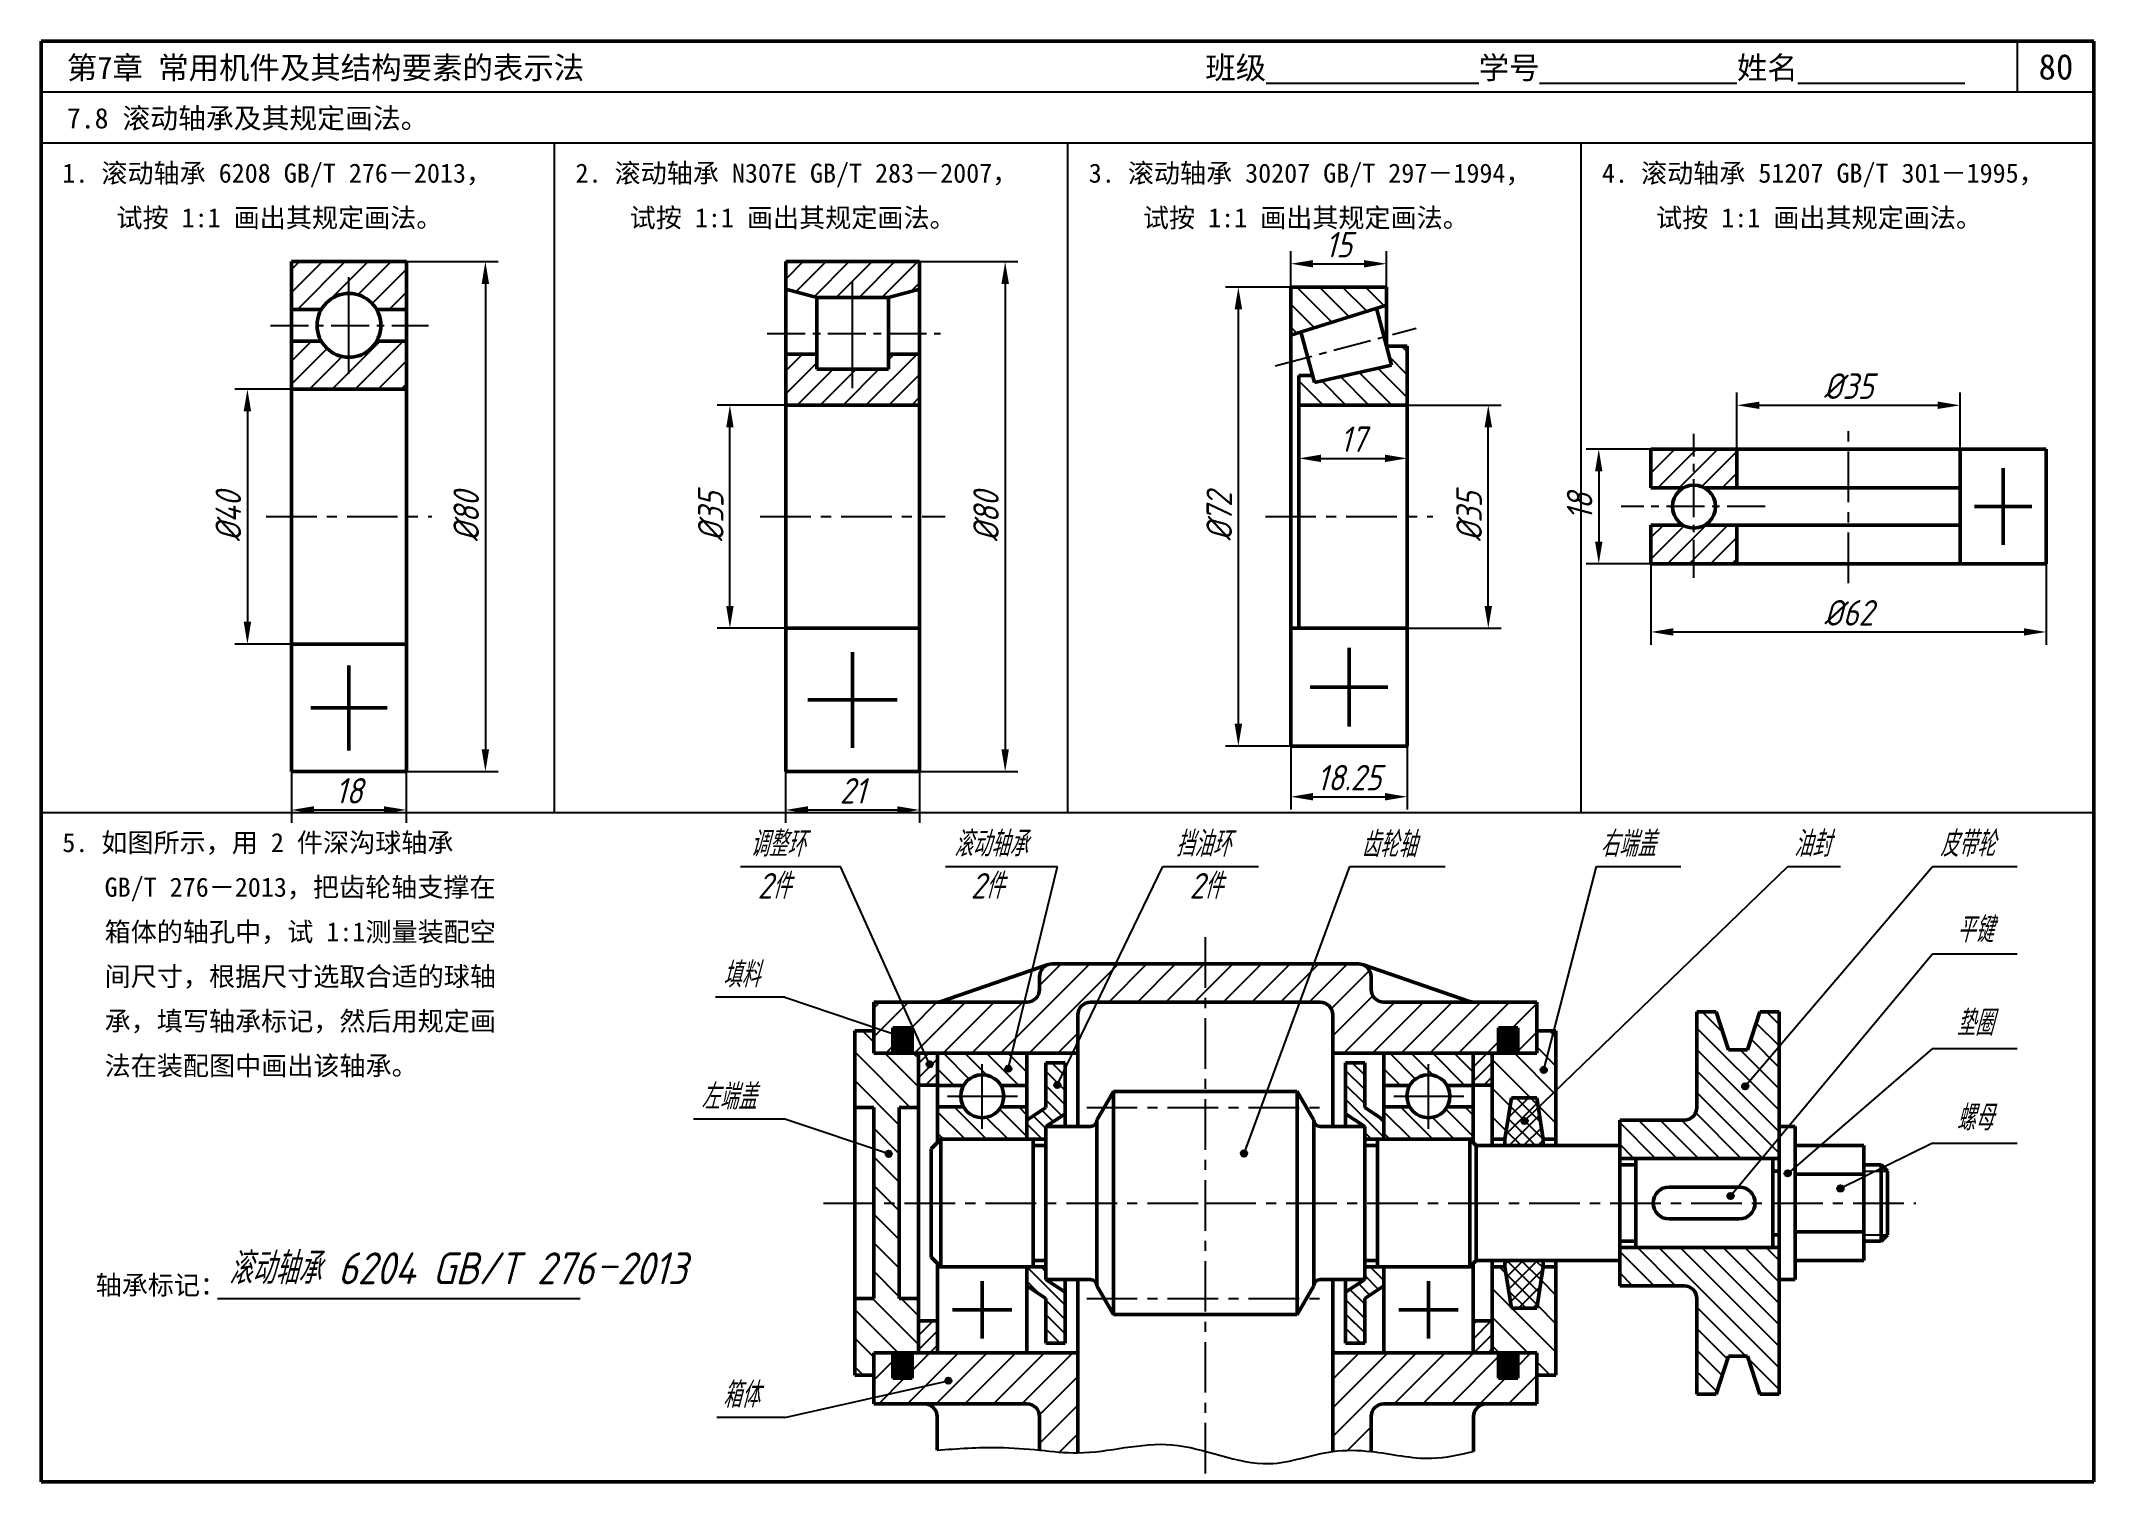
# Model space of a CAD drawing. Header units: millimetres. Extents: x 0 to 322, y 0 to 226.
import ezdxf

# ---------------------------------------------------------------- set-up
doc = ezdxf.new("R2010")
doc.units = ezdxf.units.MM
doc.header["$LTSCALE"] = 0.25
doc.linetypes.add('CENTER', pattern=[50.8, 31.75, -6.35, 6.35, -6.35])
for name, color, linetype in [('点画线层', 7, 'CENTER'), ('答案', 1, 'Continuous'), ('细实线层', 7, 'Continuous')]:
    doc.layers.add(name, color=color, linetype=linetype)
doc.layers.add('粗实线层', color=7, linetype='Continuous', lineweight=50)
doc.styles.get("Standard").update_dxf_attribs({"font": 'gbeitc.shx', "height": 4, "bigfont": 'gbcbig.shx'})
doc.styles.add('宋体', font='SimSun.ttf', dxfattribs={"height": 3.5})
doc.dimstyles.new('ISO-25', dxfattribs={"dimtxt": 4, "dimasz": 3.5, "dimexe": 2, "dimexo": 0, "dimgap": 1, "dimtad": 1, "dimtoh": 1, "dimdsep": 46, "dimtxsty": 'Standard', "dimcen": 0, "dimclrd": 256, "dimclre": 256, "dimclrt": 256, "dimadec": 0, "dimazin": 0, "dimtfac": 1, "dimtmove": 0, "dimatfit": 2, "dimfxl": 0, "dimlwd": -1, "dimlwe": -1, "dimarcsym": 0})
pattern_1 = [(135, (-1275.2314, -235.934), (-1.122532, -1.122532), [])]
pattern_2 = [(45, (-1275.2314, -235.934), (-1.122532, 1.122532), [])]

msp = doc.modelspace()

# ---------------------------------------------------------------- texts
at = {"style": '宋体'}
for s, height, p in [('第7章 常用机件及其结构要素的表示法', 3.5, (4.054, 220.072)), ('班级%%U              %%U学号%%U             %%U姓名%%U           ', 3.5, (182.613, 220.072)), ('80', 4, (313.322, 219.963)), ('7.8 滚动轴承及其规定画法。', 3.2, (4.054, 212.299)), ('1. 滚动轴承 6208 GB/T 276－2013，', 3, (3.334, 203.787)), ('2. 滚动轴承 N307E GB/T 283－2007，', 3, (83.834, 203.787)), ('3. 滚动轴承 30207 GB/T 297－1994，', 3, (164.334, 203.787)), ('4. 滚动轴承 51207 GB/T 301－1995，', 3, (244.834, 203.787)), ('试按 1:1 画出其规定画法。', 3, (11.828, 196.787)), ('试按 1:1 画出其规定画法。', 3, (92.328, 196.787)), ('试按 1:1 画出其规定画法。', 3, (172.828, 196.787)), ('试按 1:1 画出其规定画法。', 3, (253.328, 196.787)), ('5. 如图所示，用 2 件深沟球轴承 ', 3, (3.334, 98.787)), ('GB/T 276－2013，把齿轮轴支撑在', 3, (9.973, 91.787)), ('箱体的轴孔中，试 1:1测量装配空', 3, (9.973, 84.787)), ('间尺寸，根据尺寸选取合适的球轴', 3, (9.973, 77.787)), ('承，填写轴承标记，然后用规定画', 3, (9.973, 70.787)), ('法在装配图中画出该轴承。', 3, (9.973, 63.787)), ('轴承标记：', 3, (8.56, 29.375))]:
    msp.add_text(s, height=height, dxfattribs=at).set_placement(p)
at = {"layer": '答案'}
msp.add_text('滚动轴承 6204 GB/T 276－2013', height=5, dxfattribs=at).set_placement((29.444, 31.006))
at = {"layer": '细实线层'}
for s, p in [('调整环', (111.211, 98.079)), ('滚动轴承', (143.191, 98.079)), ('挡油环', (177.957, 98.079)), ('齿轮轴', (207.066, 97.979)), ('右端盖', (244.561, 98.079)), ('油封', (274.91, 98.079)), ('皮带轮', (297.828, 98.079)), ('2件', (112.379, 91.506)), ('2件', (145.811, 91.506)), ('2件', (180.113, 91.506)), ('平键', (300.435, 84.629)), ('填料', (106.914, 77.55)), ('垫圈', (300.435, 69.999)), ('左端盖', (103.519, 58.436)), ('螺母', (300.435, 55.133)), ('箱体', (106.914, 11.654))]:
    msp.add_text(s, height=4, dxfattribs=at).set_placement(p)

# ---------------------------------------------------------------- blocks, each defined once
blk = doc.blocks.new('*D1')
at = {"layer": 'Defpoints', "color": 0, "transparency": 16777216}
for p in [(39.29, 171.41), (32.37, 131.41), (39.29, 131.41)]:
    blk.add_point(p, dxfattribs=at)
at = {"layer": '答案', "transparency": 16777216}
for p, q in [((39.29, 171.41), (30.37, 171.41)), ((32.37, 167.91), (32.37, 134.91)), ((39.29, 131.41), (30.37, 131.41))]:
    blk.add_line(p, q, dxfattribs=at)
for points in [[(31.78, 167.91), (32.95, 167.91), (32.37, 171.41)], [(31.78, 134.91), (32.95, 134.91), (32.37, 131.41)]]:
    blk.add_solid(points, dxfattribs=at)
at = {"layer": '答案', "transparency": 16777216, "insert": (29.37, 151.41), "char_height": 4, "attachment_point": 5, "rotation": 90}
blk.add_mtext('%%C40', dxfattribs=at)
blk = doc.blocks.new('*D2')
at = {"layer": 'Defpoints', "color": 0, "transparency": 16777216}
for p in [(57.29, 191.41), (57.29, 111.41), (69.69, 111.41)]:
    blk.add_point(p, dxfattribs=at)
at = {"layer": '答案', "transparency": 16777216}
for p, q in [((57.29, 191.41), (71.69, 191.41)), ((69.69, 187.91), (69.69, 114.91)), ((57.29, 111.41), (71.69, 111.41))]:
    blk.add_line(p, q, dxfattribs=at)
for points in [[(69.11, 187.91), (70.28, 187.91), (69.69, 191.41)], [(69.11, 114.91), (70.28, 114.91), (69.69, 111.41)]]:
    blk.add_solid(points, dxfattribs=at)
at = {"layer": '答案', "transparency": 16777216, "insert": (66.69, 151.41), "char_height": 4, "attachment_point": 5, "rotation": 90}
blk.add_mtext('%%C80', dxfattribs=at)
blk = doc.blocks.new('*D3')
at = {"layer": 'Defpoints', "color": 0, "transparency": 16777216}
for p in [(39.29, 111.41), (57.29, 111.41), (57.29, 105.4)]:
    blk.add_point(p, dxfattribs=at)
at = {"layer": '答案', "transparency": 16777216}
for p, q in [((39.29, 111.41), (39.29, 103.4)), ((57.29, 111.41), (57.29, 103.4)), ((42.79, 105.4), (53.79, 105.4))]:
    blk.add_line(p, q, dxfattribs=at)
for points in [[(42.79, 105.98), (42.79, 104.81), (39.29, 105.4)], [(53.79, 105.98), (53.79, 104.81), (57.29, 105.4)]]:
    blk.add_solid(points, dxfattribs=at)
at = {"layer": '答案', "transparency": 16777216, "insert": (48.29, 108.4), "char_height": 4, "attachment_point": 5}
blk.add_mtext('18', dxfattribs=at)
blk = doc.blocks.new('*D4')
at = {"layer": 'Defpoints', "color": 0, "transparency": 16777216}
for p in [(116.79, 111.41), (137.79, 111.41), (137.79, 105.4)]:
    blk.add_point(p, dxfattribs=at)
at = {"layer": '答案', "transparency": 16777216}
for p, q in [((116.79, 111.41), (116.79, 103.4)), ((137.79, 111.41), (137.79, 103.4)), ((120.29, 105.4), (134.29, 105.4))]:
    blk.add_line(p, q, dxfattribs=at)
for points in [[(120.29, 105.98), (120.29, 104.81), (116.79, 105.4)], [(134.29, 105.98), (134.29, 104.81), (137.79, 105.4)]]:
    blk.add_solid(points, dxfattribs=at)
at = {"layer": '答案', "transparency": 16777216, "insert": (127.29, 108.4), "char_height": 4, "attachment_point": 5}
blk.add_mtext('21', dxfattribs=at)
blk = doc.blocks.new('*D5')
at = {"layer": 'Defpoints', "color": 0, "transparency": 16777216}
for p in [(137.79, 191.41), (137.79, 111.41), (151.22, 111.41)]:
    blk.add_point(p, dxfattribs=at)
at = {"layer": '答案', "transparency": 16777216}
for p, q in [((137.79, 191.41), (153.22, 191.41)), ((151.22, 187.91), (151.22, 114.91)), ((137.79, 111.41), (153.22, 111.41))]:
    blk.add_line(p, q, dxfattribs=at)
for points in [[(150.64, 187.91), (151.81, 187.91), (151.22, 191.41)], [(150.64, 114.91), (151.81, 114.91), (151.22, 111.41)]]:
    blk.add_solid(points, dxfattribs=at)
at = {"layer": '答案', "transparency": 16777216, "insert": (148.22, 151.41), "char_height": 4, "attachment_point": 5, "rotation": 90}
blk.add_mtext('%%C80', dxfattribs=at)
blk = doc.blocks.new('*D6')
at = {"layer": 'Defpoints', "color": 0, "transparency": 16777216}
for p in [(108.05, 168.91), (116.79, 168.91), (116.79, 133.91)]:
    blk.add_point(p, dxfattribs=at)
at = {"layer": '答案', "transparency": 16777216}
for p, q in [((116.79, 168.91), (106.05, 168.91)), ((108.05, 137.41), (108.05, 165.41)), ((116.79, 133.91), (106.05, 133.91))]:
    blk.add_line(p, q, dxfattribs=at)
for points in [[(107.47, 165.41), (108.63, 165.41), (108.05, 168.91)], [(107.47, 137.41), (108.63, 137.41), (108.05, 133.91)]]:
    blk.add_solid(points, dxfattribs=at)
at = {"layer": '答案', "transparency": 16777216, "insert": (105.05, 151.41), "char_height": 4, "attachment_point": 5, "rotation": 90}
blk.add_mtext('%%C35', dxfattribs=at)
blk = doc.blocks.new('*D8')
at = {"layer": 'Defpoints', "color": 0, "transparency": 16777216}
for p in [(211.03, 191.07), (196.03, 187.41), (211.03, 187.41)]:
    blk.add_point(p, dxfattribs=at)
at = {"layer": '答案', "transparency": 16777216}
for p, q in [((196.03, 187.41), (196.03, 193.07)), ((199.53, 191.07), (207.53, 191.07)), ((211.03, 187.41), (211.03, 193.07))]:
    blk.add_line(p, q, dxfattribs=at)
for points in [[(199.53, 191.65), (199.53, 190.49), (196.03, 191.07)], [(207.53, 191.65), (207.53, 190.49), (211.03, 191.07)]]:
    blk.add_solid(points, dxfattribs=at)
at = {"layer": '答案', "transparency": 16777216, "insert": (203.53, 194.07), "char_height": 4, "attachment_point": 5}
blk.add_mtext('15', dxfattribs=at)
blk = doc.blocks.new('*D9')
at = {"layer": 'Defpoints', "color": 0, "transparency": 16777216}
for p in [(197.28, 168.91), (214.28, 168.91), (214.28, 160.55)]:
    blk.add_point(p, dxfattribs=at)
at = {"layer": '答案', "transparency": 16777216}
for p, q in [((197.28, 168.91), (197.28, 158.55)), ((214.28, 168.91), (214.28, 158.55)), ((200.78, 160.55), (210.78, 160.55))]:
    blk.add_line(p, q, dxfattribs=at)
for points in [[(200.78, 161.13), (200.78, 159.96), (197.28, 160.55)], [(210.78, 161.13), (210.78, 159.96), (214.28, 160.55)]]:
    blk.add_solid(points, dxfattribs=at)
at = {"layer": '答案', "transparency": 16777216, "insert": (205.78, 163.55), "char_height": 4, "attachment_point": 5}
blk.add_mtext('17', dxfattribs=at)
blk = doc.blocks.new('*D10')
at = {"layer": 'Defpoints', "color": 0, "transparency": 16777216}
for p in [(214.28, 168.91), (227, 168.91), (214.28, 133.91)]:
    blk.add_point(p, dxfattribs=at)
at = {"layer": '答案', "transparency": 16777216}
for p, q in [((214.28, 168.91), (229, 168.91)), ((227, 137.41), (227, 165.41)), ((214.28, 133.91), (229, 133.91))]:
    blk.add_line(p, q, dxfattribs=at)
for points in [[(226.42, 165.41), (227.59, 165.41), (227, 168.91)], [(226.42, 137.41), (227.59, 137.41), (227, 133.91)]]:
    blk.add_solid(points, dxfattribs=at)
at = {"layer": '答案', "transparency": 16777216, "insert": (224, 151.41), "char_height": 4, "attachment_point": 5, "rotation": 90}
blk.add_mtext('%%C35', dxfattribs=at)
blk = doc.blocks.new('*D11')
at = {"layer": 'Defpoints', "color": 0, "transparency": 16777216}
for p in [(196.03, 115.41), (214.28, 115.41), (214.28, 107.47)]:
    blk.add_point(p, dxfattribs=at)
at = {"layer": '答案', "transparency": 16777216}
for p, q in [((196.03, 115.41), (196.03, 105.47)), ((214.28, 115.41), (214.28, 105.47)), ((199.53, 107.47), (210.78, 107.47))]:
    blk.add_line(p, q, dxfattribs=at)
for points in [[(199.53, 108.06), (199.53, 106.89), (196.03, 107.47)], [(210.78, 108.06), (210.78, 106.89), (214.28, 107.47)]]:
    blk.add_solid(points, dxfattribs=at)
at = {"layer": '答案', "transparency": 16777216, "insert": (205.16, 110.47), "char_height": 4, "attachment_point": 5}
blk.add_mtext('18.25', dxfattribs=at)
blk = doc.blocks.new('*D12')
at = {"layer": 'Defpoints', "color": 0, "transparency": 16777216}
for p in [(187.8, 187.41), (196.03, 187.41), (196.03, 115.41)]:
    blk.add_point(p, dxfattribs=at)
at = {"layer": '答案', "transparency": 16777216}
for p, q in [((196.03, 187.41), (185.8, 187.41)), ((187.8, 118.91), (187.8, 183.91)), ((196.03, 115.41), (185.8, 115.41))]:
    blk.add_line(p, q, dxfattribs=at)
for points in [[(187.22, 183.91), (188.39, 183.91), (187.8, 187.41)], [(187.22, 118.91), (188.39, 118.91), (187.8, 115.41)]]:
    blk.add_solid(points, dxfattribs=at)
at = {"layer": '答案', "transparency": 16777216, "insert": (184.8, 151.41), "char_height": 4, "attachment_point": 5, "rotation": 90}
blk.add_mtext('%%C72', dxfattribs=at)
blk = doc.blocks.new('*D13')
at = {"layer": 'Defpoints', "color": 0, "transparency": 16777216}
for p in [(301.01, 168.87), (266.01, 161.99), (301.01, 161.99)]:
    blk.add_point(p, dxfattribs=at)
at = {"layer": '答案', "transparency": 16777216}
for p, q in [((266.01, 161.99), (266.01, 170.87)), ((301.01, 161.99), (301.01, 170.87)), ((269.51, 168.87), (297.51, 168.87))]:
    blk.add_line(p, q, dxfattribs=at)
for points in [[(269.51, 169.45), (269.51, 168.29), (266.01, 168.87)], [(297.51, 169.45), (297.51, 168.29), (301.01, 168.87)]]:
    blk.add_solid(points, dxfattribs=at)
at = {"layer": '答案', "transparency": 16777216, "insert": (283.51, 171.87), "char_height": 4, "attachment_point": 5}
blk.add_mtext('%%C35', dxfattribs=at)
blk = doc.blocks.new('*D14')
at = {"layer": 'Defpoints', "color": 0, "transparency": 16777216}
for p in [(252.51, 143.99), (314.51, 143.99), (314.51, 133.32)]:
    blk.add_point(p, dxfattribs=at)
at = {"layer": '答案', "transparency": 16777216}
for p, q in [((252.51, 143.99), (252.51, 131.32)), ((314.51, 143.99), (314.51, 131.32)), ((256.01, 133.32), (311.01, 133.32))]:
    blk.add_line(p, q, dxfattribs=at)
for points in [[(256.01, 133.9), (256.01, 132.74), (252.51, 133.32)], [(311.01, 133.9), (311.01, 132.74), (314.51, 133.32)]]:
    blk.add_solid(points, dxfattribs=at)
at = {"layer": '答案', "transparency": 16777216, "insert": (283.51, 136.32), "char_height": 4, "attachment_point": 5}
blk.add_mtext('%%C62', dxfattribs=at)
blk = doc.blocks.new('*D15')
at = {"layer": 'Defpoints', "color": 0, "transparency": 16777216}
for p in [(252.51, 161.99), (244.33, 143.99), (252.51, 143.99)]:
    blk.add_point(p, dxfattribs=at)
at = {"layer": '答案', "transparency": 16777216}
for p, q in [((252.51, 161.99), (242.33, 161.99)), ((244.33, 158.49), (244.33, 147.49)), ((252.51, 143.99), (242.33, 143.99))]:
    blk.add_line(p, q, dxfattribs=at)
for points in [[(243.75, 158.49), (244.91, 158.49), (244.33, 161.99)], [(243.75, 147.49), (244.91, 147.49), (244.33, 143.99)]]:
    blk.add_solid(points, dxfattribs=at)
at = {"layer": '答案', "transparency": 16777216, "insert": (241.33, 152.99), "char_height": 4, "attachment_point": 5, "rotation": 90}
blk.add_mtext('18', dxfattribs=at)

# ---------------------------------------------------------------- dimensions: what is measured, and where the dimension line sits
at = {"layer": '答案'}
for base, p1, p2, picture, middle in [((211.033, 191.068), (196.033, 187.406), (211.033, 187.406), '*D8', (203.533, 194.068)), ((214.283, 160.547), (197.283, 168.906), (214.283, 168.906), '*D9', (205.783, 163.547)), ((214.283, 107.474), (196.033, 115.406), (214.283, 115.406), '*D11', (205.158, 110.474)), ((57.295, 105.396), (39.295, 111.406), (57.295, 111.406), '*D3', (48.295, 108.396)), ((137.795, 105.396), (116.795, 111.406), (137.795, 111.406), '*D4', (127.295, 108.396))]:
    dim = msp.add_linear_dim(base=base, p1=p1, p2=p2, dimstyle='ISO-25', dxfattribs=at)
    dim.commit()
    dim.dimension.update_dxf_attribs({"geometry": picture, "text_midpoint": middle})
for base, p1, p2, text, picture, middle in [((69.692, 111.406), (57.295, 191.406), (57.295, 111.406), '%%C80', '*D2', (66.692, 151.406)), ((151.224, 111.406), (137.795, 191.406), (137.795, 111.406), '%%C80', '*D5', (148.224, 151.406)), ((187.802, 187.406), (196.033, 115.406), (196.033, 187.406), '%%C72', '*D12', (184.802, 151.406)), ((32.366, 131.406), (39.295, 171.406), (39.295, 131.406), '%%C40', '*D1', (29.366, 151.406)), ((108.05, 168.906), (116.795, 133.906), (116.795, 168.906), '%%C35', '*D6', (105.05, 151.406)), ((227.003, 168.906), (214.283, 133.906), (214.283, 168.906), '%%C35', '*D10', (224.003, 151.406))]:
    dim = msp.add_linear_dim(base=base, p1=p1, p2=p2, angle=90, text=text, dimstyle='ISO-25', dxfattribs=at)
    dim.commit()
    dim.dimension.update_dxf_attribs({"geometry": picture, "text_midpoint": middle})
for base, p1, p2, text, picture, middle in [((301.008, 168.871), (266.008, 161.986), (301.008, 161.986), '%%C35', '*D13', (283.508, 171.871)), ((314.508, 133.319), (252.508, 143.986), (314.508, 143.986), '%%C62', '*D14', (283.508, 136.319))]:
    dim = msp.add_linear_dim(base=base, p1=p1, p2=p2, text=text, dimstyle='ISO-25', dxfattribs=at)
    dim.commit()
    dim.dimension.update_dxf_attribs({"geometry": picture, "text_midpoint": middle})
dim = msp.add_linear_dim(base=(244.328, 143.986), p1=(252.508, 161.986), p2=(252.508, 143.986), angle=90, dimstyle='ISO-25', dxfattribs=at)
dim.commit()
dim.dimension.update_dxf_attribs({"geometry": '*D15', "text_midpoint": (241.328, 152.986)})

# ---------------------------------------------------------------- hatches: boundary and pattern name
at = {"layer": '答案'}
h = msp.add_hatch(dxfattribs=at)
h.set_pattern_fill('ANSI31', color=256, scale=0.8)
h.paths.add_polyline_path([(57.295, 191.406), (39.295, 191.406), (39.295, 183.906), (43.964, 183.906, -0.5773503), (52.625, 183.906), (57.295, 183.906)])
h.paths.add_polyline_path([(43.964, 178.906), (39.295, 178.906), (39.295, 171.406), (57.295, 171.406), (57.295, 178.906), (52.625, 178.906, -0.5773503)])
h = msp.add_hatch(dxfattribs=at)
h.set_pattern_fill('ANSI31', color=256, scale=0.8)
h.paths.add_polyline_path([(137.795, 191.406), (116.795, 191.406), (116.795, 187.087), (121.67, 185.781), (132.92, 185.781), (137.795, 187.087)])
h.paths.add_polyline_path([(121.67, 174.531), (121.67, 176.908), (116.795, 176.908), (116.795, 168.906), (137.795, 168.906), (137.795, 176.908), (132.92, 176.908), (132.92, 174.531)])
h = msp.add_hatch(dxfattribs=at)
h.set_pattern_fill('ANSI31', color=256, scale=0.8, angle=90)
h.paths.add_polyline_path([(211.033, 184.591), (211.033, 187.406), (196.033, 187.406), (196.033, 179.882)])
h.paths.add_polyline_path([(214.283, 178.156), (211.033, 178.156), (211.837, 175.157), (199.746, 172.461), (199.459, 173.531), (197.283, 173.531), (197.283, 168.906), (214.283, 168.906)])
h = msp.add_hatch(dxfattribs=at)
h.set_pattern_fill('ANSI31', color=256, scale=0.75)
h.paths.add_polyline_path([(259.258, 161.986), (252.508, 161.986), (252.508, 155.909), (257.57, 155.909, -0.1316525), (259.258, 156.361)])
h.paths.add_polyline_path([(266.008, 161.986), (259.258, 161.986), (259.258, 156.361, -0.1316525), (260.945, 155.909), (266.008, 155.909)])
h.paths.add_polyline_path([(259.258, 149.611, -0.1316525), (257.57, 150.063), (252.508, 150.063), (252.508, 143.986), (259.258, 143.986)])
h.paths.add_polyline_path([(266.008, 150.063), (260.945, 150.063, -0.1316525), (259.258, 149.611), (259.258, 143.986), (266.008, 143.986)])
h = msp.add_hatch(dxfattribs=at)
h.set_pattern_fill('ANSI31', color=256, scale=0.75, angle=90)
h.paths.add_polyline_path([(140.619, 67.251), (140.619, 62.188), (144.696, 62.188, -0.5773503), (150.541, 62.188), (154.619, 62.188), (154.619, 67.251)])
h.paths.add_polyline_path([(144.696, 58.813), (140.619, 58.813), (140.619, 53.751), (154.619, 53.751), (154.619, 58.813), (150.541, 58.813, -0.5773503)])
h = msp.add_hatch(dxfattribs=at)
h.set_pattern_fill('ANSI31', color=256, scale=0.75, angle=90)
h.set_pattern_definition([(135, (70, 3e-13), (-1.683798, -1.683798), [])])
h.paths.add_polyline_path([(210.619, 67.251), (210.619, 62.188), (214.696, 62.188, -0.5773503), (220.541, 62.188), (224.619, 62.188), (224.619, 67.251)])
h.paths.add_polyline_path([(214.696, 58.813), (210.619, 58.813), (210.619, 53.751), (224.619, 53.751), (224.619, 58.813), (220.541, 58.813, -0.5773503)])
at = {"layer": '细实线层'}
h = msp.add_hatch(dxfattribs=at)
h.set_pattern_fill('ANSI31', color=256, style=0)
h.set_pattern_definition([(45, (-1275.2314, -235.934), (-2.245064, 2.245064), [])])
h.paths.add_polyline_path([(162.619, 73.251, -0.4142136), (164.619, 75.251), (200.619, 75.251, -0.4142136), (202.619, 73.251), (202.619, 67.251), (210.619, 67.251), (224.619, 67.251), (227.619, 67.251), (228.619, 67.251), (228.619, 71.251), (231.619, 71.251), (231.619, 67.251), (234.619, 67.251), (234.619, 70.751), (234.619, 75.251), (210.619, 75.251, -0.4142136), (208.619, 77.251), (208.619, 79.251, 0.4142136), (206.619, 81.251), (158.619, 81.251, 0.4142136), (156.619, 79.251), (156.619, 77.251, -0.4142136), (154.619, 75.251), (130.619, 75.251), (130.619, 70.751), (130.619, 67.251), (133.619, 67.251), (133.619, 71.251), (136.619, 71.251), (136.619, 67.251), (137.619, 67.251), (140.619, 67.251), (154.619, 67.251), (162.619, 67.251)])
h.paths.add_polyline_path([(203.716, 1.417), (203.669, 1.414), (203.622, 1.41), (203.646, 1.412), (203.669, 1.413), (203.693, 1.415)])
h.paths.add_polyline_path([(206.835, 1.448), (206.788, 1.45), (206.811, 1.449), (206.835, 1.448), (206.858, 1.447), (206.882, 1.446)])
h.paths.add_polyline_path([(206.717, 1.454), (206.671, 1.456), (206.694, 1.455), (206.718, 1.454), (206.741, 1.453), (206.764, 1.452)])
h.paths.add_polyline_path([(206.952, 1.442), (206.905, 1.444), (206.929, 1.443), (206.952, 1.442), (206.976, 1.44), (206.999, 1.439)])
h.paths.add_polyline_path([(206.6, 1.459), (206.553, 1.461), (206.577, 1.46), (206.6, 1.459), (206.624, 1.458), (206.647, 1.457)])
h.paths.add_polyline_path([(207.117, 1.432), (207.07, 1.435), (207.023, 1.438), (207.046, 1.436), (207.07, 1.435), (207.093, 1.433)])
h.paths.add_polyline_path([(206.483, 1.464), (206.436, 1.466), (206.459, 1.465), (206.483, 1.464), (206.506, 1.463), (206.53, 1.462)])
h.paths.add_polyline_path([(207.234, 1.424), (207.187, 1.427), (207.14, 1.43), (207.164, 1.429), (207.187, 1.427), (207.211, 1.426)])
h.paths.add_polyline_path([(206.365, 1.469), (206.318, 1.47), (206.342, 1.469), (206.365, 1.469), (206.389, 1.468), (206.412, 1.467)])
h.paths.add_polyline_path([(207.352, 1.416), (207.304, 1.42), (207.258, 1.423), (207.281, 1.421), (207.305, 1.42), (207.328, 1.418)])
h.paths.add_polyline_path([(206.248, 1.472), (206.201, 1.474), (206.224, 1.473), (206.248, 1.472), (206.271, 1.472), (206.295, 1.471)])
h.paths.add_polyline_path([(207.469, 1.408), (207.422, 1.411), (207.375, 1.415), (207.398, 1.413), (207.422, 1.411), (207.445, 1.41)])
h.paths.add_polyline_path([(206.13, 1.476), (206.084, 1.477), (206.107, 1.476), (206.13, 1.476), (206.154, 1.475), (206.177, 1.474)])
h.paths.add_polyline_path([(207.586, 1.399), (207.539, 1.403), (207.492, 1.406), (207.516, 1.404), (207.539, 1.402), (207.563, 1.401)])
h.paths.add_polyline_path([(206.013, 1.479), (205.966, 1.48), (205.99, 1.479), (206.013, 1.479), (206.037, 1.478), (206.06, 1.477)])
h.paths.add_polyline_path([(207.704, 1.389), (207.657, 1.393), (207.61, 1.397), (207.633, 1.395), (207.657, 1.393), (207.68, 1.391)])
h.paths.add_polyline_path([(205.896, 1.481), (205.849, 1.482), (205.872, 1.481), (205.896, 1.481), (205.919, 1.48), (205.943, 1.48)])
h.paths.add_polyline_path([(207.821, 1.38), (207.774, 1.384), (207.727, 1.387), (207.751, 1.386), (207.774, 1.384), (207.798, 1.382)])
h.paths.add_polyline_path([(205.778, 1.483), (205.731, 1.483), (205.755, 1.483), (205.778, 1.483), (205.802, 1.482), (205.825, 1.482)])
h.paths.add_polyline_path([(207.938, 1.369), (207.891, 1.373), (207.844, 1.378), (207.868, 1.375), (207.891, 1.373), (207.915, 1.371)])
h.paths.add_polyline_path([(205.661, 1.484), (205.614, 1.484), (205.638, 1.484), (205.661, 1.484), (205.684, 1.483), (205.708, 1.483)])
h.paths.add_polyline_path([(208.056, 1.358), (208.009, 1.363), (207.962, 1.367), (207.985, 1.365), (208.009, 1.363), (208.032, 1.361)])
h.paths.add_polyline_path([(205.544, 1.484), (205.497, 1.484), (205.52, 1.484), (205.544, 1.484), (205.567, 1.484), (205.591, 1.484)])
h.paths.add_polyline_path([(208.173, 1.347), (208.126, 1.352), (208.079, 1.356), (208.103, 1.354), (208.126, 1.352), (208.15, 1.35)])
h.paths.add_polyline_path([(205.426, 1.484), (205.379, 1.484), (205.403, 1.484), (205.426, 1.484), (205.45, 1.484), (205.473, 1.484)])
h.paths.add_polyline_path([(208.29, 1.336), (208.243, 1.34), (208.196, 1.345), (208.22, 1.343), (208.243, 1.34), (208.267, 1.338)])
h.paths.add_polyline_path([(205.309, 1.484), (205.262, 1.483), (205.286, 1.484), (205.309, 1.484), (205.332, 1.484), (205.356, 1.484)])
h.paths.add_polyline_path([(208.408, 1.324), (208.361, 1.329), (208.314, 1.333), (208.337, 1.331), (208.361, 1.329), (208.384, 1.326)])
h.paths.add_polyline_path([(205.192, 1.483), (205.145, 1.482), (205.168, 1.482), (205.192, 1.483), (205.215, 1.483), (205.239, 1.483)])
h.paths.add_polyline_path([(208.525, 1.311), (208.478, 1.316), (208.431, 1.321), (208.454, 1.319), (208.478, 1.316), (208.501, 1.314)])
h.paths.add_polyline_path([(205.074, 1.481), (205.028, 1.48), (205.051, 1.481), (205.074, 1.481), (205.098, 1.481), (205.121, 1.482)])
h.paths.add_polyline_path([(208.619, 1.301), (208.548, 1.309), (208.572, 1.306), (208.595, 1.304), (208.619, 1.301)])
h.paths.add_polyline_path([(204.957, 1.479), (204.91, 1.478), (204.934, 1.478), (204.957, 1.479), (204.981, 1.479), (205.004, 1.48)])
edge = h.paths.add_edge_path()
edge.add_line((202.619, 4.773), (202.941, 4.819))
edge.add_line((202.941, 4.819), (203.85, 4.904))
edge.add_line((203.85, 4.904), (204.762, 4.951))
edge.add_line((204.762, 4.951), (205.675, 4.961))
edge.add_line((205.675, 4.961), (206.589, 4.937))
edge.add_line((206.589, 4.937), (207.504, 4.882))
edge.add_line((207.504, 4.882), (208.417, 4.8))
edge.add_line((208.417, 4.8), (208.619, 4.776))
edge.add_line((208.619, 4.776), (208.619, 10.251))
edge.add_arc((210.619, 10.251), 2, 90, 180, ccw=False)
edge.add_line((210.619, 12.251), (234.619, 12.251))
edge.add_line((234.619, 12.251), (234.619, 20.251))
edge.add_line((234.619, 20.251), (231.619, 20.251))
edge.add_line((231.619, 20.251), (231.619, 16.251))
edge.add_line((231.619, 16.251), (228.619, 16.251))
edge.add_line((228.619, 16.251), (228.619, 20.251))
edge.add_line((228.619, 20.251), (202.619, 20.251))
edge.add_line((202.619, 20.251), (202.619, 4.773))
h.paths.add_polyline_path([(204.84, 1.476), (204.793, 1.475), (204.817, 1.475), (204.84, 1.476), (204.863, 1.477), (204.887, 1.477)])
h.paths.add_polyline_path([(202.665, 1.307), (202.619, 1.301), (202.619, 1.301), (202.642, 1.304)])
h.paths.add_polyline_path([(204.723, 1.473), (204.676, 1.471), (204.699, 1.472), (204.723, 1.472), (204.746, 1.473), (204.77, 1.474)])
h.paths.add_polyline_path([(202.782, 1.322), (202.735, 1.316), (202.689, 1.31), (202.712, 1.313), (202.735, 1.316), (202.758, 1.319)])
h.paths.add_polyline_path([(204.605, 1.468), (204.559, 1.467), (204.582, 1.468), (204.606, 1.468), (204.629, 1.469), (204.652, 1.47)])
h.paths.add_polyline_path([(202.898, 1.336), (202.852, 1.331), (202.805, 1.325), (202.828, 1.328), (202.852, 1.331), (202.875, 1.334)])
h.paths.add_polyline_path([(204.488, 1.464), (204.442, 1.462), (204.465, 1.463), (204.488, 1.464), (204.512, 1.465), (204.535, 1.466)])
h.paths.add_polyline_path([(203.015, 1.35), (202.968, 1.345), (202.922, 1.339), (202.945, 1.342), (202.968, 1.345), (202.992, 1.347)])
h.paths.add_polyline_path([(204.371, 1.459), (204.324, 1.456), (204.348, 1.457), (204.371, 1.458), (204.395, 1.46), (204.418, 1.461)])
h.paths.add_polyline_path([(203.132, 1.363), (203.085, 1.358), (203.038, 1.353), (203.062, 1.355), (203.085, 1.358), (203.108, 1.36)])
h.paths.add_polyline_path([(204.254, 1.453), (204.207, 1.45), (204.231, 1.451), (204.254, 1.453), (204.278, 1.454), (204.301, 1.455)])
h.paths.add_polyline_path([(203.249, 1.375), (203.202, 1.37), (203.155, 1.365), (203.178, 1.368), (203.202, 1.37), (203.225, 1.373)])
h.paths.add_polyline_path([(204.137, 1.446), (204.09, 1.443), (204.114, 1.445), (204.137, 1.446), (204.161, 1.447), (204.184, 1.449)])
h.paths.add_polyline_path([(203.365, 1.387), (203.319, 1.382), (203.272, 1.377), (203.295, 1.38), (203.319, 1.382), (203.342, 1.384)])
h.paths.add_polyline_path([(204.02, 1.439), (203.973, 1.436), (203.997, 1.437), (204.02, 1.439), (204.043, 1.44), (204.067, 1.442)])
h.paths.add_polyline_path([(203.482, 1.397), (203.435, 1.393), (203.389, 1.389), (203.412, 1.391), (203.435, 1.393), (203.459, 1.395)])
h.paths.add_polyline_path([(203.903, 1.431), (203.856, 1.428), (203.88, 1.429), (203.903, 1.431), (203.926, 1.433), (203.95, 1.434)])
h.paths.add_polyline_path([(203.599, 1.408), (203.552, 1.404), (203.506, 1.4), (203.529, 1.402), (203.552, 1.404), (203.576, 1.406)])
h.paths.add_polyline_path([(203.833, 1.426), (203.786, 1.423), (203.739, 1.419), (203.763, 1.421), (203.786, 1.423), (203.809, 1.424)])
h.paths.add_polyline_path([(159.103, 1.263), (159.032, 1.269), (159.056, 1.267), (159.079, 1.265)])
edge = h.paths.add_edge_path()
edge.add_line((156.619, 4.99), (156.94, 4.957))
edge.add_line((156.94, 4.957), (157.85, 4.863))
edge.add_line((157.85, 4.863), (158.76, 4.772))
edge.add_line((158.76, 4.772), (159.67, 4.691))
edge.add_line((159.67, 4.691), (160.58, 4.625))
edge.add_line((160.58, 4.625), (161.49, 4.581))
edge.add_line((161.49, 4.581), (162.401, 4.565))
edge.add_line((162.401, 4.565), (162.619, 4.569))
edge.add_line((162.619, 4.569), (162.619, 20.251))
edge.add_line((162.619, 20.251), (136.619, 20.251))
edge.add_line((136.619, 20.251), (136.619, 16.251))
edge.add_line((136.619, 16.251), (133.619, 16.251))
edge.add_line((133.619, 16.251), (133.619, 20.251))
edge.add_line((133.619, 20.251), (130.619, 20.251))
edge.add_line((130.619, 20.251), (130.619, 12.251))
edge.add_line((130.619, 12.251), (154.619, 12.251))
edge.add_arc((154.619, 10.251), 2, 0, 90, ccw=False)
edge.add_line((156.619, 10.251), (156.619, 4.99))
h.paths.add_polyline_path([(156.666, 1.508), (156.619, 1.513), (156.619, 1.513), (156.642, 1.511)])
h.paths.add_polyline_path([(158.915, 1.28), (158.845, 1.287), (158.868, 1.285), (158.892, 1.283)])
h.paths.add_polyline_path([(158.821, 1.289), (158.751, 1.296), (158.774, 1.294), (158.798, 1.291)])
h.paths.add_polyline_path([(159.009, 1.272), (158.938, 1.278), (158.962, 1.276), (158.985, 1.274)])
h.paths.add_polyline_path([(157.884, 1.383), (157.814, 1.39), (157.837, 1.387), (157.861, 1.385)])
h.paths.add_polyline_path([(158.657, 1.305), (158.728, 1.298), (158.704, 1.3), (158.681, 1.303)])
h.paths.add_polyline_path([(158.657, 1.305), (158.587, 1.312), (158.61, 1.31), (158.634, 1.307)])
h.paths.add_polyline_path([(158.517, 1.319), (158.446, 1.326), (158.47, 1.323), (158.493, 1.321)])
h.paths.add_polyline_path([(158.376, 1.333), (158.306, 1.34), (158.329, 1.337), (158.353, 1.335)])
h.paths.add_polyline_path([(158.235, 1.347), (158.165, 1.354), (158.189, 1.352), (158.212, 1.349)])
h.paths.add_polyline_path([(158.095, 1.361), (158.025, 1.368), (158.048, 1.366), (158.071, 1.363)])
h.paths.add_polyline_path([(157.954, 1.375), (157.884, 1.383), (157.907, 1.38), (157.931, 1.378)])
for points in [[(136.619, 71.251), (133.619, 71.251), (133.619, 67.251), (136.619, 67.251)], [(231.619, 71.251), (228.619, 71.251), (228.619, 67.251), (231.619, 67.251)], [(136.619, 20.251), (133.619, 20.251), (133.619, 16.251), (136.619, 16.251)], [(231.619, 20.251), (228.619, 20.251), (228.619, 16.251), (231.619, 16.251)]]:
    msp.add_hatch(color=256, dxfattribs=at).paths.add_polyline_path(points)
h = msp.add_hatch(dxfattribs=at)
h.set_pattern_fill('ANSI31', color=256, scale=0.75, angle=90, style=0)
h.set_pattern_definition([(135, (-1275.2314, -235.934), (-1.683798, -1.683798), [])])
h.paths.add_polyline_path([(272.619, 73.751), (269.619, 73.751), (267.669, 67.751), (264.669, 67.751), (262.72, 73.751), (259.72, 73.751), (259.72, 58.751, -0.4142136), (257.72, 56.751), (247.619, 56.751), (247.619, 50.751), (250.119, 50.751), (271.619, 50.751), (272.619, 50.751)])
h.paths.add_polyline_path([(272.619, 36.751), (271.619, 36.751), (250.119, 36.751), (247.619, 36.751), (247.619, 30.751), (257.72, 30.751, -0.4142136), (259.72, 28.751), (259.72, 13.751), (262.72, 13.751), (264.669, 19.751), (267.669, 19.751), (269.619, 13.751), (272.619, 13.751)])
h = msp.add_hatch(dxfattribs=at)
h.set_pattern_fill('ANSI31', color=256, angle=90, style=0)
h.set_pattern_definition([(135, (-1275.2314, -235.934), (-2.245064, -2.245064), [])])
h.paths.add_polyline_path([(137.619, 67.251), (130.619, 67.251), (130.619, 70.751), (127.619, 70.751), (127.619, 58.751), (130.619, 58.751), (130.619, 43.751), (134.619, 43.751), (134.619, 58.751), (137.619, 58.751)])
h.paths.add_polyline_path([(134.619, 43.751), (130.619, 43.751), (130.619, 28.751), (127.619, 28.751), (127.619, 16.751), (130.619, 16.751), (130.619, 20.251), (137.619, 20.251), (137.619, 28.751), (134.619, 28.751)])
h.paths.add_polyline_path([(237.619, 70.751), (234.619, 70.751), (234.619, 67.251), (227.619, 67.251), (227.619, 53.751), (229.619, 53.751), (230.619, 60.251), (234.619, 60.251), (235.619, 53.751), (237.619, 53.751)])
h.paths.add_polyline_path([(237.619, 33.751), (235.619, 33.751), (234.619, 27.251), (230.619, 27.251), (229.619, 33.751), (227.619, 33.751), (227.619, 20.251), (234.619, 20.251), (234.619, 16.751), (237.619, 16.751)])
h = msp.add_hatch(dxfattribs=at)
h.set_pattern_fill('ANSI31', color=256, scale=0.5, style=0)
h.set_pattern_definition(pattern_2)
h.paths.add_polyline_path([(140.619, 67.251), (137.619, 67.251), (137.619, 62.251), (140.619, 62.251)])
h.paths.add_polyline_path([(140.619, 25.251), (137.619, 25.251), (137.619, 20.251), (140.619, 20.251)])
h = msp.add_hatch(color=256, dxfattribs=at)
h.dxf.hatch_style = 1
edge = h.paths.add_edge_path()
edge.add_arc((139.377, 65.506), 0.5, 0, 360)
h = msp.add_hatch(color=256, dxfattribs=at)
h.dxf.hatch_style = 1
edge = h.paths.add_edge_path()
edge.add_arc((151.714, 64.812), 0.5, 0, 360)
h = msp.add_hatch(dxfattribs=at)
h.set_pattern_fill('ANSI31', color=256, scale=0.5, angle=90, style=0)
h.set_pattern_definition(pattern_1)
h.paths.add_polyline_path([(160.619, 65.751), (157.619, 65.751), (157.619, 58.751), (154.619, 56.751), (154.619, 53.751), (157.619, 53.751), (157.619, 55.751), (160.619, 57.751)])
h.paths.add_polyline_path([(160.619, 29.751), (157.619, 31.751), (157.619, 33.751), (154.619, 33.751), (154.619, 30.751), (157.619, 28.751), (157.619, 21.751), (160.619, 21.751)])
h = msp.add_hatch(dxfattribs=at)
h.set_pattern_fill('ANSI31', color=256, scale=0.5, angle=90, style=0)
h.set_pattern_definition(pattern_1)
h.paths.add_polyline_path([(207.619, 65.751), (204.619, 65.751), (204.619, 57.751), (207.619, 55.751), (207.619, 53.751), (210.619, 53.751), (210.619, 56.751), (207.619, 58.751)])
h.paths.add_polyline_path([(207.619, 28.751), (210.619, 30.751), (210.619, 33.751), (207.619, 33.751), (207.619, 31.751), (204.619, 29.751), (204.619, 21.751), (207.619, 21.751)])
h = msp.add_hatch(dxfattribs=at)
h.set_pattern_fill('ANSI31', color=256, scale=0.5, style=0)
h.set_pattern_definition(pattern_2)
h.paths.add_polyline_path([(227.619, 67.251), (224.619, 67.251), (224.619, 62.251), (227.619, 62.251)])
h.paths.add_polyline_path([(227.619, 25.251), (224.619, 25.251), (224.619, 20.251), (227.619, 20.251)])
h = msp.add_hatch(color=256, dxfattribs=at)
h.dxf.hatch_style = 1
edge = h.paths.add_edge_path()
edge.add_arc((235.699, 64.623), 0.5, 0, 360)
h = msp.add_hatch(color=256, dxfattribs=at)
h.dxf.hatch_style = 1
edge = h.paths.add_edge_path()
edge.add_arc((159.401, 62.252), 0.5, 0, 360)
h = msp.add_hatch(color=256, dxfattribs=at)
h.dxf.hatch_style = 1
edge = h.paths.add_edge_path()
edge.add_arc((267.297, 62.059), 0.5, 0, 360)
h = msp.add_hatch(dxfattribs=at)
h.set_pattern_fill('ANSI37', color=256, scale=0.5, style=0)
h.set_pattern_definition([(45, (-1275.2314, -235.934), (-1.122532, 1.122532), []), (135, (-1275.2314, -235.934), (-1.122532, -1.122532), [])])
h.paths.add_polyline_path([(234.619, 60.251), (230.619, 60.251), (229.619, 53.751), (229.619, 52.751), (235.619, 52.751), (235.619, 53.751)])
h.paths.add_polyline_path([(235.619, 33.751), (235.619, 34.751), (229.619, 34.751), (229.619, 33.751), (230.619, 27.251), (234.619, 27.251)])
h = msp.add_hatch(color=256, dxfattribs=at)
h.dxf.hatch_style = 1
edge = h.paths.add_edge_path()
edge.add_arc((232.687, 56.621), 0.5, 0, 360)
h = msp.add_hatch(color=256, dxfattribs=at)
h.dxf.hatch_style = 1
edge = h.paths.add_edge_path()
edge.add_arc((132.943, 51.466), 0.5, 0, 360)
h = msp.add_hatch(color=256, dxfattribs=at)
h.dxf.hatch_style = 1
edge = h.paths.add_edge_path()
edge.add_arc((188.694, 51.502), 0.5, 0, 360)
h = msp.add_hatch(color=256, dxfattribs=at)
h.dxf.hatch_style = 1
edge = h.paths.add_edge_path()
edge.add_arc((273.974, 48.398), 0.5, 0, 360)
h = msp.add_hatch(color=256, dxfattribs=at)
h.dxf.hatch_style = 1
edge = h.paths.add_edge_path()
edge.add_arc((264.997, 44.859), 0.5, 0, 360)
h = msp.add_hatch(color=256, dxfattribs=at)
h.dxf.hatch_style = 1
edge = h.paths.add_edge_path()
edge.add_arc((282.243, 46.038), 0.5, 0, 360)
h = msp.add_hatch(color=256, dxfattribs=at)
h.dxf.hatch_style = 1
edge = h.paths.add_edge_path()
edge.add_arc((142.308, 15.875), 0.5, 0, 360)

# ---------------------------------------------------------------- linework, layer by layer
at = {"lineweight": 50}
for p, q in [((322, 226), (0, 226)), ((0, 226), (0, 0)), ((322, 0), (322, 226)), ((0, 0), (322, 0))]:
    msp.add_line(p, q, dxfattribs=at)
for p, q in [((310, 218), (310, 226)), ((322, 218), (0, 218)), ((322, 210), (0, 210)), ((80.5, 210), (80.5, 105)), ((161, 210), (161, 105)), ((241.5, 210), (241.5, 105)), ((0, 105), (322, 105))]:
    msp.add_line(p, q)
at = {"layer": '点画线层'}
for p, q in [((283.508, 140.986), (283.508, 164.986)), ((35.295, 151.406), (61.295, 151.406)), ((112.795, 151.406), (141.795, 151.406)), ((192.033, 151.406), (218.283, 151.406)), ((182.619, 85.445), (182.619, 0)), ((164.008, 58.751), (202, 58.751)), ((122.732, 43.751), (182.619, 43.751)), ((182.619, 43.751), (294.054, 43.751)), ((164.008, 28.751), (202, 28.751))]:
    msp.add_line(p, q, dxfattribs=at)
at = {"layer": '答案', "lineweight": 50}
for p, q in [((39.295, 191.406), (39.295, 111.406)), ((39.295, 191.406), (57.295, 191.406)), ((57.295, 191.406), (57.295, 111.406)), ((116.795, 191.406), (137.795, 191.406)), ((116.795, 191.406), (116.795, 111.406)), ((137.795, 191.406), (137.795, 111.406)), ((121.67, 185.781), (116.795, 187.087)), ((132.92, 185.781), (137.795, 187.087)), ((196.033, 187.406), (196.033, 115.406)), ((196.033, 187.406), (211.033, 187.406)), ((211.033, 187.406), (211.033, 178.156)), ((43.964, 183.906), (39.295, 183.906)), ((52.625, 183.906), (57.295, 183.906)), ((121.67, 185.781), (132.92, 185.781)), ((121.67, 174.531), (121.67, 185.781)), ((132.92, 174.531), (132.92, 185.781)), ((196.033, 179.882), (211.033, 184.591)), ((211.837, 175.157), (209.442, 184.092)), ((199.746, 172.461), (197.624, 180.382)), ((43.964, 178.906), (39.295, 178.906)), ((52.625, 178.906), (57.295, 178.906)), ((214.283, 178.156), (211.033, 178.156)), ((214.283, 178.156), (214.283, 115.406)), ((116.795, 176.908), (121.67, 176.908)), ((121.67, 174.531), (132.92, 174.531)), ((132.92, 176.908), (137.795, 176.908)), ((199.746, 172.461), (211.837, 175.157)), ((39.295, 171.406), (57.295, 171.406)), ((197.283, 173.531), (197.283, 133.906)), ((199.459, 173.531), (197.283, 173.531)), ((116.795, 168.906), (137.795, 168.906)), ((197.283, 168.906), (214.283, 168.906)), ((252.508, 161.986), (314.508, 161.986)), ((252.508, 155.909), (252.508, 161.986)), ((266.008, 155.909), (266.008, 161.986)), ((301.008, 143.986), (301.008, 161.986)), ((314.508, 143.986), (314.508, 161.986)), ((307.758, 146.986), (307.758, 158.986)), ((257.57, 155.909), (252.508, 155.909)), ((260.945, 155.909), (301.008, 155.909)), ((303.258, 152.986), (312.258, 152.986)), ((252.508, 143.986), (252.508, 150.063)), ((257.57, 150.063), (252.508, 150.063)), ((260.945, 150.063), (301.008, 150.063)), ((266.008, 143.986), (266.008, 150.063)), ((252.508, 143.986), (314.508, 143.986)), ((301.008, 143.986), (314.508, 143.986)), ((116.795, 133.906), (137.795, 133.906)), ((196.033, 133.906), (214.283, 133.906)), ((39.295, 131.406), (57.295, 131.406)), ((127.295, 115.156), (127.295, 130.156)), ((205.158, 130.822), (205.158, 118.489)), ((48.295, 114.739), (48.295, 128.072)), ((120.295, 122.656), (134.295, 122.656)), ((199.075, 124.656), (211.241, 124.656)), ((42.295, 121.406), (54.295, 121.406)), ((196.033, 115.406), (214.283, 115.406)), ((39.295, 111.406), (57.295, 111.406)), ((116.795, 111.406), (137.795, 111.406)), ((140.619, 67.251), (140.619, 53.751)), ((154.619, 67.251), (140.619, 67.251)), ((154.619, 53.751), (154.619, 67.251)), ((210.619, 67.251), (210.619, 53.751)), ((224.619, 67.251), (210.619, 67.251)), ((224.619, 53.751), (224.619, 67.251)), ((144.696, 62.188), (140.619, 62.188)), ((150.541, 62.188), (154.619, 62.188)), ((214.696, 62.188), (210.619, 62.188)), ((220.541, 62.188), (224.619, 62.188)), ((144.696, 58.813), (140.619, 58.813)), ((150.541, 58.813), (154.619, 58.813)), ((214.696, 58.813), (210.619, 58.813)), ((220.541, 58.813), (224.619, 58.813)), ((140.619, 53.751), (154.619, 53.751)), ((210.619, 53.751), (224.619, 53.751)), ((140.619, 20.251), (140.619, 33.751)), ((140.619, 33.751), (154.619, 33.751)), ((154.619, 33.751), (154.619, 20.251)), ((210.619, 20.251), (210.619, 33.751)), ((210.619, 33.751), (224.619, 33.751)), ((224.619, 33.751), (224.619, 20.251)), ((147.619, 31.501), (147.619, 22.501)), ((217.619, 31.501), (217.619, 22.501)), ((142.952, 27.001), (152.285, 27.001)), ((212.952, 27.001), (222.285, 27.001)), ((154.619, 20.251), (140.619, 20.251)), ((224.619, 20.251), (210.619, 20.251))]:
    msp.add_line(p, q, dxfattribs=at)
at = {"layer": '答案'}
for p, q in [((48.295, 173.78), (48.295, 188.976)), ((127.295, 171.565), (127.295, 188.237)), ((147.619, 55.403), (147.619, 65.506)), ((217.619, 55.403), (217.619, 65.506)), ((142.177, 60.501), (153.14, 60.501)), ((212.177, 60.501), (223.14, 60.501))]:
    msp.add_line(p, q, dxfattribs=at)
at = {"layer": '答案', "linetype": 'CENTER', "ltscale": 0.75}
for p, q in [((35.979, 181.406), (60.748, 181.406)), ((193.554, 175.046), (215.681, 180.975)), ((113.898, 180.156), (141.075, 180.156)), ((259.258, 141.81), (259.258, 164.411)), ((270.434, 152.986), (247.834, 152.986))]:
    msp.add_line(p, q, dxfattribs=at)
at = {"layer": '答案', "lineweight": 50}
for centre, radius in [((48.295, 181.406), 5), ((259.258, 152.986), 3.375), ((147.619, 60.501), 3.375), ((217.619, 60.501), 3.375)]:
    msp.add_circle(centre, radius, dxfattribs=at)
at = {"layer": '粗实线层'}
for p, q in [((141.19, 75.36), (157.967, 81.141)), ((158.619, 81.251), (206.619, 81.251)), ((224.047, 75.36), (207.27, 81.141)), ((156.619, 77.251), (156.619, 79.251)), ((208.619, 77.251), (208.619, 79.251)), ((130.619, 75.251), (154.619, 75.251)), ((130.619, 70.751), (130.619, 75.251)), ((164.619, 75.251), (200.619, 75.251)), ((234.619, 75.251), (210.619, 75.251)), ((234.619, 70.751), (234.619, 75.251)), ((133.619, 71.251), (136.619, 71.251)), ((133.619, 67.251), (133.619, 71.251)), ((136.619, 67.251), (136.619, 71.251)), ((162.619, 55.751), (162.619, 73.251)), ((202.619, 55.751), (202.619, 73.251)), ((231.619, 71.251), (228.619, 71.251)), ((228.619, 67.251), (228.619, 71.251)), ((231.619, 67.251), (231.619, 71.251)), ((262.72, 73.751), (259.72, 73.751)), ((259.72, 73.751), (259.72, 58.751)), ((262.72, 73.751), (264.669, 67.751)), ((269.619, 73.751), (267.669, 67.751)), ((272.619, 73.751), (269.619, 73.751)), ((272.619, 13.751), (272.619, 73.751)), ((127.619, 70.751), (130.619, 70.751)), ((127.619, 16.751), (127.619, 70.751)), ((130.619, 67.251), (130.619, 70.751)), ((237.619, 70.751), (234.619, 70.751)), ((234.619, 67.251), (234.619, 70.751)), ((237.619, 52.751), (237.619, 70.751)), ((267.669, 67.751), (264.669, 67.751)), ((130.619, 67.251), (137.619, 67.251)), ((137.619, 20.251), (137.619, 67.251)), ((137.619, 67.251), (140.619, 67.251)), ((140.619, 53.251), (140.619, 67.251)), ((140.619, 67.251), (154.619, 67.251)), ((154.619, 67.251), (162.619, 67.251)), ((157.619, 65.751), (160.619, 65.751)), ((157.619, 58.751), (157.619, 65.751)), ((160.619, 55.751), (160.619, 65.751)), ((210.619, 67.251), (202.619, 67.251)), ((207.619, 65.751), (204.619, 65.751)), ((204.619, 55.751), (204.619, 65.751)), ((207.619, 58.751), (207.619, 65.751)), ((224.619, 67.251), (210.619, 67.251)), ((224.619, 53.251), (224.619, 67.251)), ((227.619, 67.251), (224.619, 67.251)), ((234.619, 67.251), (227.619, 67.251)), ((227.619, 52.751), (227.619, 67.251)), ((137.619, 62.251), (140.619, 62.251)), ((165.619, 56.751), (168.217, 61.251)), ((168.217, 61.251), (197.021, 61.251)), ((168.217, 61.251), (168.217, 26.251)), ((199.619, 56.751), (197.021, 61.251)), ((197.021, 61.251), (197.021, 26.251)), ((227.619, 62.251), (224.619, 62.251)), ((127.619, 58.751), (130.619, 58.751)), ((130.619, 28.751), (130.619, 58.751)), ((134.619, 58.751), (137.619, 58.751)), ((134.619, 28.751), (134.619, 58.751)), ((154.619, 56.751), (157.619, 58.751)), ((210.619, 56.751), (207.619, 58.751)), ((229.619, 53.751), (230.619, 60.251)), ((230.619, 60.251), (234.619, 60.251)), ((234.619, 60.251), (235.619, 53.751)), ((154.619, 53.751), (154.619, 56.751)), ((157.619, 55.751), (160.619, 57.751)), ((157.619, 55.751), (164.619, 55.751)), ((157.619, 31.751), (157.619, 55.751)), ((165.619, 56.751), (165.619, 30.751)), ((199.619, 56.751), (199.619, 30.751)), ((200.619, 55.751), (207.619, 55.751)), ((207.619, 55.751), (204.619, 57.751)), ((207.619, 31.751), (207.619, 55.751)), ((210.619, 53.751), (210.619, 56.751)), ((247.619, 56.751), (257.72, 56.751)), ((247.619, 30.751), (247.619, 56.751)), ((272.619, 55.751), (275.119, 55.751)), ((275.119, 31.751), (275.119, 55.751)), ((139.619, 52.251), (141.119, 53.751)), ((139.619, 35.251), (139.619, 52.251)), ((140.619, 53.751), (154.619, 53.751)), ((141.119, 33.751), (141.119, 53.751)), ((154.619, 53.751), (157.619, 53.751)), ((155.619, 33.751), (155.619, 53.751)), ((155.619, 52.751), (157.619, 52.751)), ((210.619, 53.751), (207.619, 53.751)), ((209.619, 52.751), (207.619, 52.751)), ((209.619, 33.751), (209.619, 53.751)), ((224.619, 53.751), (210.619, 53.751)), ((225.119, 52.751), (224.119, 53.751)), ((224.119, 33.751), (224.119, 53.751)), ((225.119, 34.751), (225.119, 52.751)), ((225.119, 52.751), (247.619, 52.751)), ((227.619, 53.751), (229.619, 53.751)), ((229.619, 53.751), (229.619, 52.751)), ((235.619, 53.751), (237.619, 53.751)), ((235.619, 53.751), (235.619, 52.751)), ((275.119, 52.751), (285.919, 52.751)), ((285.919, 34.751), (285.919, 52.751)), ((250.119, 50.751), (247.619, 50.751)), ((247.619, 49.751), (250.119, 49.751)), ((250.119, 50.751), (271.619, 50.751)), ((250.119, 36.751), (250.119, 50.751)), ((271.619, 36.751), (271.619, 50.751)), ((271.619, 50.751), (272.619, 50.751)), ((271.619, 48.751), (272.619, 48.751)), ((285.919, 49.751), (288.619, 49.751)), ((289.619, 48.751), (288.619, 49.751)), ((288.619, 37.751), (288.619, 49.751)), ((289.619, 38.751), (289.619, 48.751)), ((255.369, 46.251), (266.369, 46.251)), ((275.119, 48.251), (285.919, 48.251)), ((255.369, 41.251), (266.369, 41.251)), ((271.619, 38.751), (272.619, 38.751)), ((275.119, 39.251), (285.919, 39.251)), ((289.619, 38.751), (288.619, 37.751)), ((247.619, 37.751), (250.119, 37.751)), ((250.119, 36.751), (247.619, 36.751)), ((250.119, 36.751), (271.619, 36.751)), ((271.619, 36.751), (272.619, 36.751)), ((285.919, 37.751), (288.619, 37.751)), ((139.619, 35.251), (141.119, 33.751)), ((140.619, 20.251), (140.619, 34.251)), ((140.619, 33.751), (154.619, 33.751)), ((154.619, 30.751), (154.619, 33.751)), ((154.619, 33.751), (157.619, 33.751)), ((155.619, 34.751), (157.619, 34.751)), ((209.619, 34.751), (207.619, 34.751)), ((210.619, 33.751), (207.619, 33.751)), ((224.619, 33.751), (210.619, 33.751)), ((210.619, 30.751), (210.619, 33.751)), ((225.119, 34.751), (224.119, 33.751)), ((224.619, 20.251), (224.619, 34.251)), ((225.119, 34.751), (247.619, 34.751)), ((227.619, 20.251), (227.619, 34.751)), ((227.619, 33.751), (229.619, 33.751)), ((229.619, 33.751), (229.619, 34.751)), ((229.619, 33.751), (230.619, 27.251)), ((234.619, 27.251), (235.619, 33.751)), ((235.619, 33.751), (235.619, 34.751)), ((235.619, 33.751), (237.619, 33.751)), ((237.619, 16.751), (237.619, 34.751)), ((275.119, 34.751), (285.919, 34.751)), ((154.619, 30.751), (157.619, 28.751)), ((157.619, 31.751), (160.619, 29.751)), ((157.619, 31.751), (164.619, 31.751)), ((160.619, 21.751), (160.619, 31.751)), ((162.619, 31.751), (162.619, 4.566)), ((165.619, 30.751), (168.217, 26.251)), ((199.619, 30.751), (197.021, 26.251)), ((200.619, 31.751), (207.619, 31.751)), ((202.619, 31.751), (202.619, 4.778)), ((204.619, 21.751), (204.619, 31.751)), ((207.619, 31.751), (204.619, 29.751)), ((210.619, 30.751), (207.619, 28.751)), ((247.619, 30.751), (257.72, 30.751)), ((272.619, 31.751), (275.119, 31.751)), ((127.619, 28.751), (130.619, 28.751)), ((134.619, 28.751), (137.619, 28.751)), ((157.619, 21.751), (157.619, 28.751)), ((168.217, 26.251), (197.021, 26.251)), ((207.619, 21.751), (207.619, 28.751)), ((230.619, 27.251), (234.619, 27.251)), ((259.72, 13.751), (259.72, 28.751)), ((137.619, 25.251), (140.619, 25.251)), ((227.619, 25.251), (224.619, 25.251)), ((130.619, 20.251), (137.619, 20.251)), ((130.619, 16.751), (130.619, 20.251)), ((133.619, 20.251), (133.619, 16.251)), ((136.619, 20.251), (136.619, 16.251)), ((137.619, 20.251), (140.619, 20.251)), ((140.619, 20.251), (154.619, 20.251)), ((154.619, 20.251), (162.619, 20.251)), ((157.619, 21.751), (160.619, 21.751)), ((210.619, 20.251), (202.619, 20.251)), ((207.619, 21.751), (204.619, 21.751)), ((224.619, 20.251), (210.619, 20.251)), ((227.619, 20.251), (224.619, 20.251)), ((234.619, 20.251), (227.619, 20.251)), ((228.619, 20.251), (228.619, 16.251)), ((231.619, 20.251), (231.619, 16.251)), ((234.619, 16.751), (234.619, 20.251)), ((262.72, 13.751), (264.669, 19.751)), ((267.669, 19.751), (264.669, 19.751)), ((269.619, 13.751), (267.669, 19.751)), ((127.619, 16.751), (130.619, 16.751)), ((130.619, 16.751), (130.619, 12.251)), ((133.619, 16.251), (136.619, 16.251)), ((231.619, 16.251), (228.619, 16.251)), ((237.619, 16.751), (234.619, 16.751)), ((234.619, 16.751), (234.619, 12.251)), ((262.72, 13.751), (259.72, 13.751)), ((272.619, 13.751), (269.619, 13.751)), ((130.619, 12.251), (154.619, 12.251)), ((140.539, 10.251), (140.539, 4.99)), ((156.619, 10.251), (156.619, 4.99)), ((208.619, 10.251), (208.619, 4.778)), ((234.619, 12.251), (210.619, 12.251)), ((224.699, 10.251), (224.699, 4.778))]:
    msp.add_line(p, q, dxfattribs=at)
for centre, radius, start, end in [((158.619, 79.251), 2, 90, 180), ((206.619, 79.251), 2, 0, 90), ((140.539, 77.251), 2, 270, 289.01542), ((154.619, 77.251), 2, 270, 0), ((164.619, 73.251), 2, 90, 180), ((200.619, 73.251), 2, 0, 90), ((210.619, 77.251), 2, 180, 270), ((224.699, 77.251), 2, 250.98458, 270), ((257.72, 58.751), 2, 270, 0), ((164.619, 56.751), 1, 270, 360), ((200.619, 56.751), 1, 180, 270), ((255.369, 43.751), 2.5, 90, 270), ((266.369, 43.751), 2.5, 270, 90), ((164.619, 30.751), 1, 0, 90), ((200.619, 30.751), 1, 90, 180), ((257.72, 28.751), 2, 0, 90), ((138.539, 10.251), 2, 0, 90), ((154.619, 10.251), 2, 0, 90), ((210.619, 10.251), 2, 90, 180), ((226.699, 10.251), 2, 90, 180)]:
    msp.add_arc(centre, radius, start, end, dxfattribs=at)
at = {"layer": '细实线层'}
for p, q in [((109.699, 96.536), (125.383, 96.536)), ((139.377, 65.506), (125.383, 96.536)), ((141.847, 96.536), (159.442, 96.536)), ((151.714, 64.812), (159.442, 96.536)), ((159.401, 62.252), (175.95, 96.536)), ((175.95, 96.536), (190.938, 96.536)), ((188.694, 51.502), (205.289, 96.536)), ((205.289, 96.536), (220.263, 96.536)), ((232.687, 56.621), (273.974, 96.536)), ((235.699, 64.623), (243.973, 96.536)), ((243.973, 96.536), (257.189, 96.536)), ((267.297, 62.059), (296.653, 96.536)), ((273.974, 96.536), (282.243, 96.536)), ((296.653, 96.536), (309.973, 96.536)), ((264.997, 44.859), (296.653, 82.85)), ((296.653, 82.85), (309.973, 82.85)), ((116.65, 76.014), (105.789, 76.014)), ((116.65, 76.014), (135.541, 69.635)), ((296.653, 67.983), (273.974, 48.398)), ((296.653, 67.983), (309.973, 67.983)), ((116.65, 56.901), (102.314, 56.901)), ((132.943, 51.466), (116.65, 56.901)), ((296.653, 53.117), (282.243, 46.038)), ((296.653, 53.117), (309.973, 53.117)), ((285.919, 48.751), (289.619, 48.751)), ((285.919, 38.751), (289.619, 38.751)), ((27.683, 28.762), (84.554, 28.762)), ((116.65, 10.119), (142.308, 15.875)), ((116.65, 10.119), (106.006, 10.119))]:
    msp.add_line(p, q, dxfattribs=at)
for centre in [(139.377, 65.506), (151.714, 64.812), (235.699, 64.623), (159.401, 62.252), (267.297, 62.059), (232.687, 56.621), (132.943, 51.466), (188.694, 51.502), (273.974, 48.398), (264.997, 44.859), (282.243, 46.038), (142.308, 15.875)]:
    msp.add_circle(centre, 0.5, dxfattribs=at)
msp.add_spline([(140.539, 4.99), (150.217, 5.414), (156.619, 4.99), (162.619, 4.566), (177.384, 5.838), (192.666, 2.87), (202.619, 4.778), (208.619, 4.778), (218.135, 3.718), (224.699, 4.778)], degree=3, dxfattribs=at)

msp.set_redraw_order([(e.dxf.handle, doc.entitydb.next_handle()) for e in msp.query("TEXT MTEXT ATTDEF DIMENSION ARC_DIMENSION")])  # texts and dimensions are drawn at this point

doc.saveas('drawing.dxf')
